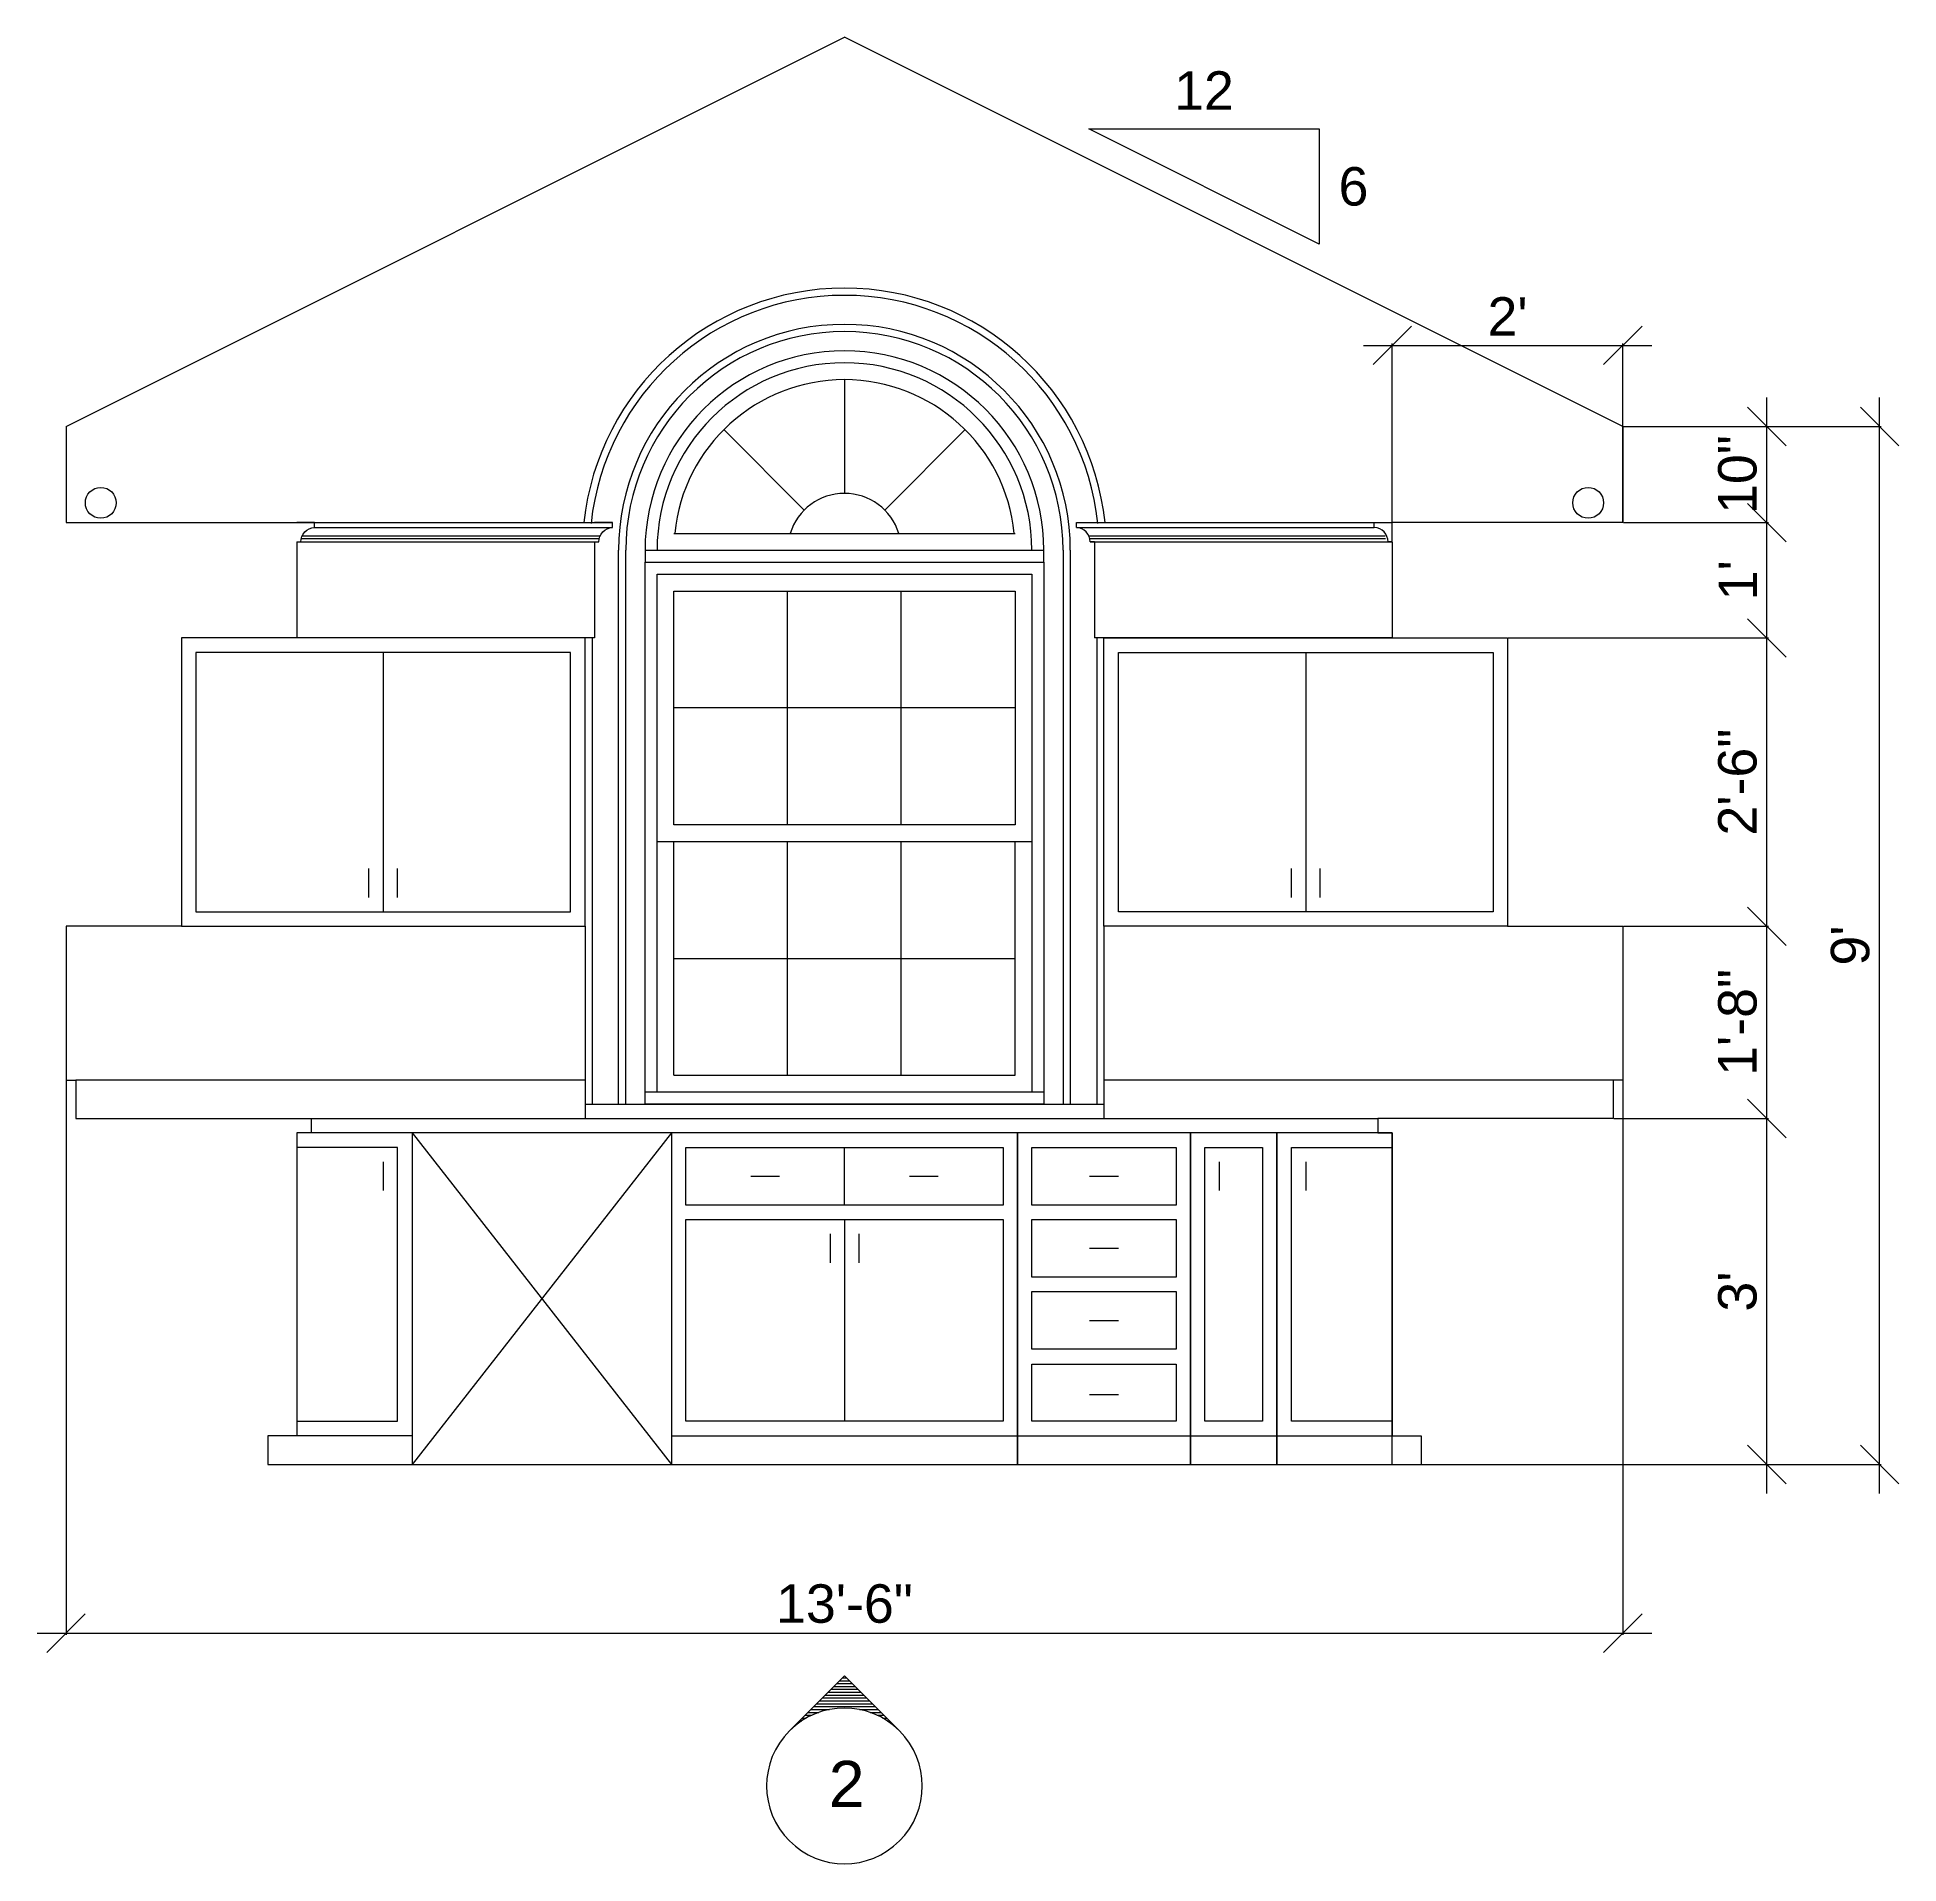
# Model space of a CAD drawing. Header units: inches. Extents: x 13 to 1535, y 73 to 1048.
# Drawn here: x 309.9 to 503.6, y 91 to 281.1 of the extents above; entities that cross this region are included whole.
import ezdxf
from ezdxf.enums import TextEntityAlignment as Align

# ---------------------------------------------------------------- set-up
doc = ezdxf.new("R2010")
doc.units = ezdxf.units.IN
doc.header["$MEASUREMENT"] = 0
for name, color, linetype in [('AR INTERIOR ELEV', 3, 'Continuous'), ('DIMENSIONS', 240, 'Continuous'), ('GENERAL NOTE', 4, 'Continuous')]:
    doc.layers.add(name, color=color, linetype=linetype)
doc.styles.add('DIMTXT', font='ARIAL.TTF', dxfattribs={"height": 4})
doc.styles.add('NOTES', font='ARIAL.TTF', dxfattribs={"height": 4})
doc.dimstyles.new('Arch', dxfattribs={"dimtxt": 0.1875, "dimasz": 4, "dimexe": 0.179993, "dimexo": 0.0625, "dimgap": 1, "dimtad": 1, "dimtoh": 1, "dimdec": 4, "dimzin": 0, "dimdsep": 46, "dimlunit": 4, "dimtxsty": 'DIMTXT', "dimblk1": 'OBLIQUE', "dimblk2": 'OBLIQUE', "dimsah": 1, "dimcen": 0.089996, "dimdle": 3, "dimadec": 0, "dimazin": 0, "dimtfac": 1, "dimtdec": 4, "dimtofl": 0, "dimtmove": 0, "dimatfit": 3, "dimldrblk": 'OBLIQUE', "dimfxl": 1, "dimfrac": 2, "dimtolj": 1, "dimtzin": 0, "dimarcsym": 0})

# ---------------------------------------------------------------- blocks, each defined once
blk = doc.blocks.new('_OBLIQUE')
at = {"color": 0, "linetype": 'ByBlock'}
blk.add_line((-0.5, -0.5), (0.5, 0.5), dxfattribs=at)
blk = doc.blocks.new('*D89')
at = {"layer": 'Defpoints', "color": 0}
for p in [(474.85, 240.57), (501.56, 240.57), (453.85, 132.57)]:
    blk.add_point(p, dxfattribs=at)
at = {"layer": 'DIMENSIONS', "color": 0, "lineweight": -2}
for p, q in [((501.56, 129.57), (501.56, 243.57)), ((474.91, 240.57), (501.74, 240.57)), ((453.91, 132.57), (501.74, 132.57))]:
    blk.add_line(p, q, dxfattribs=at)
at = {"layer": 'DIMENSIONS', "color": 0, "lineweight": -2, "xscale": 4, "yscale": 4, "zscale": 4}
for p, rotation in [((501.56, 240.57), 90), ((501.56, 132.57), 270)]:
    blk.add_blockref('_OBLIQUE', p, dxfattribs=dict(at, rotation=rotation))
at = {"layer": 'DIMENSIONS', "color": 0, "insert": (498.52, 186.57), "char_height": 4, "attachment_point": 5, "rotation": 90, "style": 'DIMTXT'}
blk.add_mtext("\\A1;9'", dxfattribs=at)
blk = doc.blocks.new('*D90')
at = {"layer": 'Defpoints', "color": 0}
for p in [(474.85, 240.57), (489.83, 240.57), (474.85, 230.57)]:
    blk.add_point(p, dxfattribs=at)
at = {"layer": 'DIMENSIONS', "color": 0, "lineweight": -2}
for p, q in [((489.83, 227.57), (489.83, 243.57)), ((474.91, 240.57), (490.01, 240.57)), ((474.91, 230.57), (490.01, 230.57))]:
    blk.add_line(p, q, dxfattribs=at)
at = {"layer": 'DIMENSIONS', "color": 0, "lineweight": -2, "xscale": 4, "yscale": 4, "zscale": 4}
for p, rotation in [((489.83, 240.57), 90), ((489.83, 230.57), 270)]:
    blk.add_blockref('_OBLIQUE', p, dxfattribs=dict(at, rotation=rotation))
at = {"layer": 'DIMENSIONS', "color": 0, "insert": (486.79, 235.57), "char_height": 4, "attachment_point": 5, "rotation": 90, "style": 'DIMTXT'}
blk.add_mtext('\\A1;10"', dxfattribs=at)
blk = doc.blocks.new('*D91')
at = {"layer": 'Defpoints', "color": 0}
for p in [(474.85, 230.57), (489.83, 230.57), (462.85, 218.57)]:
    blk.add_point(p, dxfattribs=at)
at = {"layer": 'DIMENSIONS', "color": 0, "lineweight": -2}
for p, q in [((489.83, 215.57), (489.83, 233.57)), ((474.91, 230.57), (490.01, 230.57)), ((462.91, 218.57), (490.01, 218.57))]:
    blk.add_line(p, q, dxfattribs=at)
at = {"layer": 'DIMENSIONS', "color": 0, "lineweight": -2, "xscale": 4, "yscale": 4, "zscale": 4}
for p, rotation in [((489.83, 230.57), 90), ((489.83, 218.57), 270)]:
    blk.add_blockref('_OBLIQUE', p, dxfattribs=dict(at, rotation=rotation))
at = {"layer": 'DIMENSIONS', "color": 0, "insert": (486.82, 224.57), "char_height": 4, "attachment_point": 5, "rotation": 90, "style": 'DIMTXT'}
blk.add_mtext("\\A1;1'", dxfattribs=at)
blk = doc.blocks.new('*D92')
at = {"layer": 'Defpoints', "color": 0}
for p in [(462.85, 218.57), (489.83, 218.57), (474.85, 188.57)]:
    blk.add_point(p, dxfattribs=at)
at = {"layer": 'DIMENSIONS', "color": 0, "lineweight": -2}
for p, q in [((489.83, 185.57), (489.83, 221.57)), ((462.91, 218.57), (490.01, 218.57)), ((474.91, 188.57), (490.01, 188.57))]:
    blk.add_line(p, q, dxfattribs=at)
at = {"layer": 'DIMENSIONS', "color": 0, "lineweight": -2, "xscale": 4, "yscale": 4, "zscale": 4}
for p, rotation in [((489.83, 218.57), 90), ((489.83, 188.57), 270)]:
    blk.add_blockref('_OBLIQUE', p, dxfattribs=dict(at, rotation=rotation))
at = {"layer": 'DIMENSIONS', "color": 0, "insert": (486.79, 203.57), "char_height": 4, "attachment_point": 5, "rotation": 90, "style": 'DIMTXT'}
blk.add_mtext('\\A1;2\'-6"', dxfattribs=at)
blk = doc.blocks.new('*D93')
at = {"layer": 'Defpoints', "color": 0}
for p in [(474.85, 188.57), (489.83, 188.57), (473.85, 168.57)]:
    blk.add_point(p, dxfattribs=at)
at = {"layer": 'DIMENSIONS', "color": 0, "lineweight": -2}
for p, q in [((489.83, 165.57), (489.83, 191.57)), ((474.91, 188.57), (490.01, 188.57)), ((473.91, 168.57), (490.01, 168.57))]:
    blk.add_line(p, q, dxfattribs=at)
at = {"layer": 'DIMENSIONS', "color": 0, "lineweight": -2, "xscale": 4, "yscale": 4, "zscale": 4}
for p, rotation in [((489.83, 188.57), 90), ((489.83, 168.57), 270)]:
    blk.add_blockref('_OBLIQUE', p, dxfattribs=dict(at, rotation=rotation))
at = {"layer": 'DIMENSIONS', "color": 0, "insert": (486.79, 178.57), "char_height": 4, "attachment_point": 5, "rotation": 90, "style": 'DIMTXT'}
blk.add_mtext('\\A1;1\'-8"', dxfattribs=at)
blk = doc.blocks.new('*D94')
at = {"layer": 'Defpoints', "color": 0}
for p in [(473.85, 168.57), (489.83, 168.57), (453.85, 132.57)]:
    blk.add_point(p, dxfattribs=at)
at = {"layer": 'DIMENSIONS', "color": 0, "lineweight": -2}
for p, q in [((489.83, 129.57), (489.83, 171.57)), ((473.91, 168.57), (490.01, 168.57)), ((453.91, 132.57), (490.01, 132.57))]:
    blk.add_line(p, q, dxfattribs=at)
at = {"layer": 'DIMENSIONS', "color": 0, "lineweight": -2, "xscale": 4, "yscale": 4, "zscale": 4}
for p, rotation in [((489.83, 168.57), 90), ((489.83, 132.57), 270)]:
    blk.add_blockref('_OBLIQUE', p, dxfattribs=dict(at, rotation=rotation))
at = {"layer": 'DIMENSIONS', "color": 0, "insert": (486.79, 150.57), "char_height": 4, "attachment_point": 5, "rotation": 90, "style": 'DIMTXT'}
blk.add_mtext("\\A1;3'", dxfattribs=at)
blk = doc.blocks.new('B36')
at = {"layer": 'AR INTERIOR ELEV'}
for p, q in [((0, 34.5), (0, 0)), ((36, 34.5), (0, 34.5)), ((1.5, 33), (34.5, 33)), ((1.5, 27), (1.5, 33)), ((18, 27), (18, 33)), ((34.5, 33), (34.5, 27)), ((36, 0), (36, 34.5)), ((8.25, 30), (11.25, 30)), ((24.75, 30), (27.75, 30)), ((34.5, 27), (1.5, 27)), ((1.5, 25.5), (34.5, 25.5)), ((1.5, 4.5), (1.5, 25.5)), ((18, 25.5), (18, 4.5)), ((34.5, 25.5), (34.5, 4.5)), ((16.5, 24), (16.5, 21)), ((19.5, 24), (19.5, 21)), ((34.5, 4.5), (1.5, 4.5)), ((0, 3), (36, 3)), ((0, 0), (36, 0))]:
    blk.add_line(p, q, dxfattribs=at)
blk = doc.blocks.new('W4230')
at = {"layer": 'AR INTERIOR ELEV'}
for p, q in [((0, 0), (42, 0)), ((0, -30), (0, 0)), ((42, 0), (42, -30)), ((1.5, -1.5), (40.5, -1.5)), ((1.5, -28.5), (1.5, -1.5)), ((21, -1.5), (21, -28.5)), ((40.5, -1.5), (40.5, -28.5)), ((19.5, -27), (19.5, -24)), ((22.5, -27), (22.5, -24)), ((40.5, -28.5), (1.5, -28.5)), ((42, -30), (0, -30))]:
    blk.add_line(p, q, dxfattribs=at)
blk = doc.blocks.new('B09')
at = {"layer": 'AR INTERIOR ELEV'}
for p, q in [((0, 34.5), (0, 0)), ((9, 34.5), (0, 34.5)), ((1.5, 33), (7.5, 33)), ((1.5, 4.5), (1.5, 33)), ((7.5, 33), (7.5, 4.5)), ((9, 0), (9, 34.5)), ((3, 31.5), (3, 28.5)), ((7.5, 4.5), (1.5, 4.5)), ((0, 3), (9, 3)), ((0, 0), (9, 0))]:
    blk.add_line(p, q, dxfattribs=at)
blk = doc.blocks.new('*D95')
at = {"layer": 'Defpoints', "color": 0}
for p in [(312.85, 172.57), (474.85, 172.57), (474.85, 115.03)]:
    blk.add_point(p, dxfattribs=at)
at = {"layer": 'DIMENSIONS', "color": 0, "lineweight": -2}
for p, q in [((312.85, 172.51), (312.85, 114.85)), ((474.85, 172.51), (474.85, 114.85)), ((309.85, 115.03), (477.85, 115.03))]:
    blk.add_line(p, q, dxfattribs=at)
at = {"layer": 'DIMENSIONS', "color": 0, "lineweight": -2, "xscale": 4, "yscale": 4, "zscale": 4, "rotation": 180}
blk.add_blockref('_OBLIQUE', (312.85, 115.03), dxfattribs=at)
at = {"layer": 'DIMENSIONS', "color": 0, "lineweight": -2, "xscale": 4, "yscale": 4, "zscale": 4}
blk.add_blockref('_OBLIQUE', (474.85, 115.03), dxfattribs=at)
at = {"layer": 'DIMENSIONS', "color": 0, "insert": (393.85, 118.08), "char_height": 4, "attachment_point": 5, "style": 'DIMTXT'}
blk.add_mtext('\\A1;13\'-6"', dxfattribs=at)
blk = doc.blocks.new('*X14')
at = {"color": 0}
for p, q in [((774.41, 757.25), (775.75, 757.25)), ((774.66, 757.5), (775.5, 757.5)), ((774.91, 757.75), (775.25, 757.75)), ((772.66, 755.5), (777.5, 755.5)), ((772.91, 755.75), (777.25, 755.75)), ((773.16, 756), (777, 756)), ((773.41, 756.25), (776.75, 756.25)), ((773.66, 756.5), (776.5, 756.5)), ((773.91, 756.75), (776.25, 756.75)), ((774.16, 757), (776, 757)), ((771.16, 754), (771.35, 754)), ((771.41, 754.25), (771.75, 754.25)), ((771.66, 754.5), (772.24, 754.5)), ((771.91, 754.75), (772.86, 754.75)), ((772.16, 755), (773.78, 755)), ((772.41, 755.25), (777.75, 755.25)), ((776.38, 755), (778, 755)), ((777.3, 754.75), (778.25, 754.75)), ((777.92, 754.5), (778.5, 754.5)), ((778.41, 754.25), (778.75, 754.25)), ((778.81, 754), (779, 754)), ((770.41, 753.25), (770.41, 753.25)), ((770.66, 753.5), (770.68, 753.5)), ((770.91, 753.75), (770.99, 753.75)), ((779.16, 753.75), (779.25, 753.75)), ((779.47, 753.5), (779.5, 753.5)), ((779.75, 753.25), (779.75, 753.25))]:
    blk.add_line(p, q, dxfattribs=at)
blk = doc.blocks.new('*D96')
at = {"layer": 'Defpoints', "color": 0}
for p in [(474.85, 249.01), (474.85, 230.57), (450.85, 228.57)]:
    blk.add_point(p, dxfattribs=at)
at = {"layer": 'DIMENSIONS', "color": 0, "lineweight": -2}
for p, q in [((447.85, 249.01), (477.85, 249.01)), ((450.85, 228.63), (450.85, 249.19)), ((474.85, 230.63), (474.85, 249.19))]:
    blk.add_line(p, q, dxfattribs=at)
at = {"layer": 'DIMENSIONS', "color": 0, "lineweight": -2, "xscale": 4, "yscale": 4, "zscale": 4, "rotation": 180}
blk.add_blockref('_OBLIQUE', (450.85, 249.01), dxfattribs=at)
at = {"layer": 'DIMENSIONS', "color": 0, "lineweight": -2, "xscale": 4, "yscale": 4, "zscale": 4}
blk.add_blockref('_OBLIQUE', (474.85, 249.01), dxfattribs=at)
at = {"layer": 'DIMENSIONS', "color": 0, "insert": (462.85, 252.02), "char_height": 4, "attachment_point": 5, "style": 'DIMTXT'}
blk.add_mtext("\\A1;2'", dxfattribs=at)

msp = doc.modelspace()

# ---------------------------------------------------------------- linework, layer by layer
at = {"layer": 'AR INTERIOR ELEV', "color": 7}
for p in [(312.85146, 240.56821), (474.85146, 240.56821)]:
    msp.add_line(p, (393.85146, 281.06821), dxfattribs=at)
at = {"layer": 'AR INTERIOR ELEV'}
for p, q in [((393.85146, 245.44321), (393.85146, 233.60988)), ((381.30031, 240.24436), (389.66774, 231.87692)), ((406.4026, 240.24436), (398.03517, 231.87692)), ((337.33564, 228.93088), (368.33564, 228.93088)), ((337.43148, 229.20201), (368.43148, 229.20201)), ((338.71783, 230.06821), (369.71783, 230.06821)), ((376.10146, 229.44321), (411.60146, 229.44321)), ((417.98509, 230.06821), (448.98509, 230.06821)), ((419.27144, 229.20201), (450.10538, 229.20201)), ((419.36728, 228.93088), (450.15822, 228.93088)), ((337.29119, 228.56821), (368.29119, 228.56821)), ((370.35146, 170.06821), (370.35146, 227.69321)), ((371.10146, 170.06821), (371.10146, 227.69321)), ((373.10146, 227.69321), (414.60146, 227.69321)), ((373.10146, 227.69321), (373.10146, 226.44321)), ((414.60146, 226.44321), (414.60146, 227.69321)), ((416.60146, 227.69321), (416.60146, 170.06821)), ((417.35146, 227.69321), (417.35146, 170.06821)), ((419.41172, 228.56821), (450.85146, 228.56821)), ((373.10146, 170.06821), (373.10146, 226.44321)), ((373.10146, 226.44321), (414.60146, 226.44321)), ((374.35146, 171.31821), (374.35146, 225.19321)), ((374.35146, 225.19321), (413.35146, 225.19321)), ((413.35146, 225.19321), (413.35146, 171.31821)), ((414.60146, 226.44321), (414.60146, 170.06821)), ((376.10146, 199.13071), (376.10146, 223.44321)), ((376.10146, 223.44321), (411.60146, 223.44321)), ((387.93479, 199.13071), (387.93479, 223.44321)), ((399.76813, 199.13071), (399.76813, 223.44321)), ((411.60146, 223.44321), (411.60146, 199.13071)), ((367.60146, 218.56821), (367.60146, 170.06821)), ((420.10146, 218.56821), (420.10146, 170.06821)), ((411.60146, 211.28696), (376.10146, 211.28696)), ((411.60146, 199.13071), (376.10146, 199.13071)), ((374.35146, 197.38071), (413.35146, 197.38071)), ((376.10146, 173.06821), (376.10146, 197.38071)), ((387.93479, 173.06821), (387.93479, 197.38071)), ((399.76813, 173.06821), (399.76813, 197.38071)), ((411.60146, 173.06821), (411.60146, 197.38071)), ((366.85146, 188.56821), (366.85146, 168.56821)), ((420.85146, 188.56821), (420.85146, 168.56821)), ((376.10146, 185.22446), (411.60146, 185.22446)), ((366.85146, 172.56821), (313.85146, 172.56821)), ((376.10146, 173.06821), (411.60146, 173.06821)), ((473.85146, 172.56821), (420.85146, 172.56821)), ((414.60146, 171.31821), (373.10146, 171.31821)), ((366.85146, 170.06821), (420.85146, 170.06821)), ((414.60146, 170.06821), (373.10146, 170.06821)), ((348.85146, 167.06821), (348.85146, 132.56821)), ((348.85146, 167.06821), (375.85146, 132.56821)), ((375.85146, 167.06821), (348.85146, 132.56821)), ((411.85146, 167.06821), (411.85146, 132.56821)), ((429.85146, 167.06821), (411.85146, 167.06821)), ((429.85146, 132.56821), (429.85146, 167.06821)), ((450.85146, 167.06821), (438.85146, 167.06821)), ((438.85146, 167.06821), (438.85146, 132.56821)), ((450.85146, 132.56821), (450.85146, 167.06821)), ((347.35146, 165.56821), (336.85146, 165.56821)), ((347.35146, 137.06821), (347.35146, 165.56821)), ((413.35146, 159.56821), (413.35146, 165.56821)), ((413.35146, 165.56821), (428.35146, 165.56821)), ((428.35146, 165.56821), (428.35146, 159.56821)), ((440.35146, 165.56821), (450.85146, 165.56821)), ((440.35146, 137.06821), (440.35146, 165.56821)), ((345.85146, 164.06821), (345.85146, 161.06821)), ((441.85146, 164.06821), (441.85146, 161.06821)), ((419.35146, 162.56821), (422.35146, 162.56821)), ((428.35146, 159.56821), (413.35146, 159.56821)), ((413.35146, 158.06821), (428.35146, 158.06821)), ((413.35146, 152.06288), (413.35146, 158.06821)), ((428.35146, 158.06821), (428.35146, 152.06288)), ((419.35146, 155.06821), (422.35146, 155.06821)), ((428.35146, 152.06288), (413.35146, 152.06288)), ((413.35146, 144.55755), (413.35146, 150.56288)), ((413.35146, 150.56288), (428.35146, 150.56288)), ((428.35146, 150.56288), (428.35146, 144.55755)), ((419.35146, 147.56288), (422.35146, 147.56288)), ((428.35146, 144.55755), (413.35146, 144.55755)), ((413.35146, 137.06821), (413.35146, 143.02367)), ((413.35146, 143.02367), (428.35146, 143.02367)), ((428.35146, 143.02367), (428.35146, 137.06821)), ((419.35146, 139.86322), (422.35146, 139.86322)), ((336.85146, 137.06821), (347.35146, 137.06821)), ((428.35146, 137.06821), (413.35146, 137.06821)), ((450.85146, 137.06821), (440.35146, 137.06821)), ((348.85146, 135.56821), (336.85146, 135.56821)), ((411.85146, 135.56821), (429.85146, 135.56821)), ((438.85146, 135.56821), (450.85146, 135.56821)), ((411.85146, 132.56821), (429.85146, 132.56821)), ((438.85146, 132.56821), (450.85146, 132.56821))]:
    msp.add_line(p, q, dxfattribs=at)
at = {"layer": 'AR INTERIOR ELEV', "color": 6}
for p, q in [((323.35146, 230.56821), (369.71783, 230.56821)), ((417.98509, 230.56821), (450.85146, 230.56821)), ((367.85146, 218.56821), (336.85146, 218.56821)), ((450.85146, 218.56821), (419.85146, 218.56821)), ((338.35146, 168.56821), (449.35146, 168.56821)), ((449.35146, 167.06821), (338.35146, 167.06821))]:
    msp.add_line(p, q, dxfattribs=at)
at = {"layer": 'AR INTERIOR ELEV', "color": 7}
for points in [[(312.85146, 240.56821), (312.85146, 230.56821), (336.85146, 230.56821)], [(474.85146, 240.56821), (474.85146, 230.56821), (450.85146, 230.56821)], [(336.85146, 228.56821), (336.85146, 218.56821), (324.85146, 218.56821), (324.85146, 188.56821), (312.85146, 188.56821), (312.85146, 172.56821), (313.85146, 172.56821), (313.85146, 168.56821), (338.35146, 168.56821), (338.35146, 167.06821), (336.85146, 167.06821), (336.85146, 135.56821), (333.85146, 135.56821), (333.85146, 132.56821), (453.85146, 132.56821)], [(450.85146, 228.56821), (450.85146, 218.56821), (462.85146, 218.56821), (462.85146, 188.56821), (474.85146, 188.56821), (474.85146, 172.56821), (473.85146, 172.56821), (473.85146, 168.56821), (449.35146, 168.56821), (449.35146, 167.06821), (450.85146, 167.06821), (450.85146, 135.56821), (453.85146, 135.56821), (453.85146, 132.56821), (453.85146, 132.56821)]]:
    msp.add_lwpolyline(points, dxfattribs=at)
for points in [[(336.85146, 228.56821), (337.29119, 228.56821, -0.399607034), (338.71783, 230.06821), (338.71783, 230.56821), (336.85146, 230.56821)], [(450.85146, 228.56821), (450.41172, 228.56821, 0.399607034), (448.98509, 230.06821), (448.98509, 230.56821), (450.85146, 230.56821)]]:
    msp.add_lwpolyline(points, format="xyb", dxfattribs=at)
at = {"layer": 'AR INTERIOR ELEV', "color": 6}
for points in [[(367.85146, 228.56821), (368.29119, 228.56821, -0.399607034), (369.71783, 230.06821), (369.71783, 230.56821), (367.85146, 230.56821)], [(419.85146, 228.56821), (419.41172, 228.56821, 0.399607034), (417.98509, 230.06821), (417.98509, 230.56821), (419.85146, 230.56821)]]:
    msp.add_lwpolyline(points, format="xyb", dxfattribs=at)
for points in [[(367.85146, 228.56821), (367.85146, 218.56821)], [(419.85146, 228.56821), (419.85146, 218.56821)]]:
    msp.add_lwpolyline(points, dxfattribs=at)
at = {"layer": 'AR INTERIOR ELEV'}
for points in [[(393.85146, 110.59045), (388.12389, 104.86288)], [(399.57902, 104.86288), (393.85146, 110.59045)]]:
    msp.add_lwpolyline(points, dxfattribs=at)
for centre, radius, start, end in [((393.85146, 227.69321), 27.26873, 6.0520626, 173.9479374), ((393.85146, 227.69321), 26.51873, 6.0520626, 173.9479374), ((393.85146, 227.69321), 23.5, 0, 180), ((393.85146, 227.69321), 22.75, 0, 180), ((393.85146, 227.69321), 20.75, 0, 180), ((393.85146, 227.69321), 19.5, 0, 180), ((393.85146, 227.69321), 17.75, 5.6580714, 174.3419286), ((393.85146, 227.69321), 5.91667, 17.2039945, 162.7960055), ((393.85146, 99.13532), 8.1, 45, 135), ((393.85146, 99.13532), 8.1, 135, 225), ((393.85146, 99.13532), 8.1, 315, 45), ((393.85146, 99.13532), 8.1, 225, 315)]:
    msp.add_arc(centre, radius, start, end, dxfattribs=at)
at = {"layer": 'DIMENSIONS'}
for p, q in [((419.26258, 271.55521), (443.26258, 271.55521)), ((443.26258, 259.55521), (419.26258, 271.55521)), ((443.26258, 271.55521), (443.26258, 259.55521))]:
    msp.add_line(p, q, dxfattribs=at)
at = {"layer": 'GENERAL NOTE'}
for centre in [(316.46364, 232.62524), (471.23928, 232.62524)]:
    msp.add_circle(centre, 1.60501, dxfattribs=at)

# ---------------------------------------------------------------- block references
at = {"layer": 'AR INTERIOR ELEV', "xscale": -1}
msp.add_blockref('W4230', (366.85146, 218.56821), dxfattribs=at)
at = {"layer": 'AR INTERIOR ELEV'}
for name, p in [('W4230', (420.85146, 218.56821)), ('B36', (375.85146, 132.56821)), ('B09', (429.85146, 132.56821))]:
    msp.add_blockref(name, p, dxfattribs=at)
at = {"layer": 'AR INTERIOR ELEV', "xscale": 1.2, "yscale": 1.200000000000003, "zscale": 1.2}
msp.add_blockref('*X14', (-536.24372, -798.91655), dxfattribs=at)

# ---------------------------------------------------------------- texts
at = {"layer": 'AR INTERIOR ELEV', "style": 'NOTES'}
msp.add_text('2', height=4.8, dxfattribs=at).set_placement((394.0789, 99.37575), align=Align.MIDDLE)
at = {"layer": 'DIMENSIONS', "style": 'NOTES'}
msp.add_text('12', height=4, dxfattribs=at).set_placement((431.26258, 275.55521), align=Align.MIDDLE)
msp.add_text('6', height=4, dxfattribs=at).set_placement((445.26258, 263.55521))

# ---------------------------------------------------------------- dimensions: what is measured, and where the dimension line sits
at = {"layer": 'DIMENSIONS'}
for base, p1, p2, picture, middle in [((474.85146, 249.01237), (450.85146, 228.56821), (474.85146, 230.56821), '*D96', (462.85146, 252.02055)), ((474.85146, 115.03354), (312.85146, 172.56821), (474.85146, 172.56821), '*D95', (393.85146, 118.0772))]:
    dim = msp.add_linear_dim(base=base, p1=p1, p2=p2, dimstyle='Arch', dxfattribs=at)
    dim.commit()
    dim.dimension.update_dxf_attribs({"geometry": picture, "text_midpoint": middle})
for base, p1, p2, picture, middle in [((501.55921, 240.56821), (453.85146, 132.56821), (474.85146, 240.56821), '*D89', (498.51691, 186.56821)), ((489.8291, 240.56821), (474.85146, 230.56821), (474.85146, 240.56821), '*D90', (486.78681, 235.56821)), ((489.8291, 230.56821), (462.85146, 218.56821), (474.85146, 230.56821), '*D91', (486.82092, 224.56821)), ((489.8291, 218.56821), (474.85146, 188.56821), (462.85146, 218.56821), '*D92', (486.78681, 203.56821)), ((489.8291, 188.56821), (473.85146, 168.56821), (474.85146, 188.56821), '*D93', (486.78681, 178.56821)), ((489.8291, 168.56821), (453.85146, 132.56821), (473.85146, 168.56821), '*D94', (486.78545, 150.56821))]:
    dim = msp.add_linear_dim(base=base, p1=p1, p2=p2, angle=90, dimstyle='Arch', dxfattribs=at)
    dim.commit()
    dim.dimension.update_dxf_attribs({"geometry": picture, "text_midpoint": middle})

doc.saveas('drawing.dxf')
